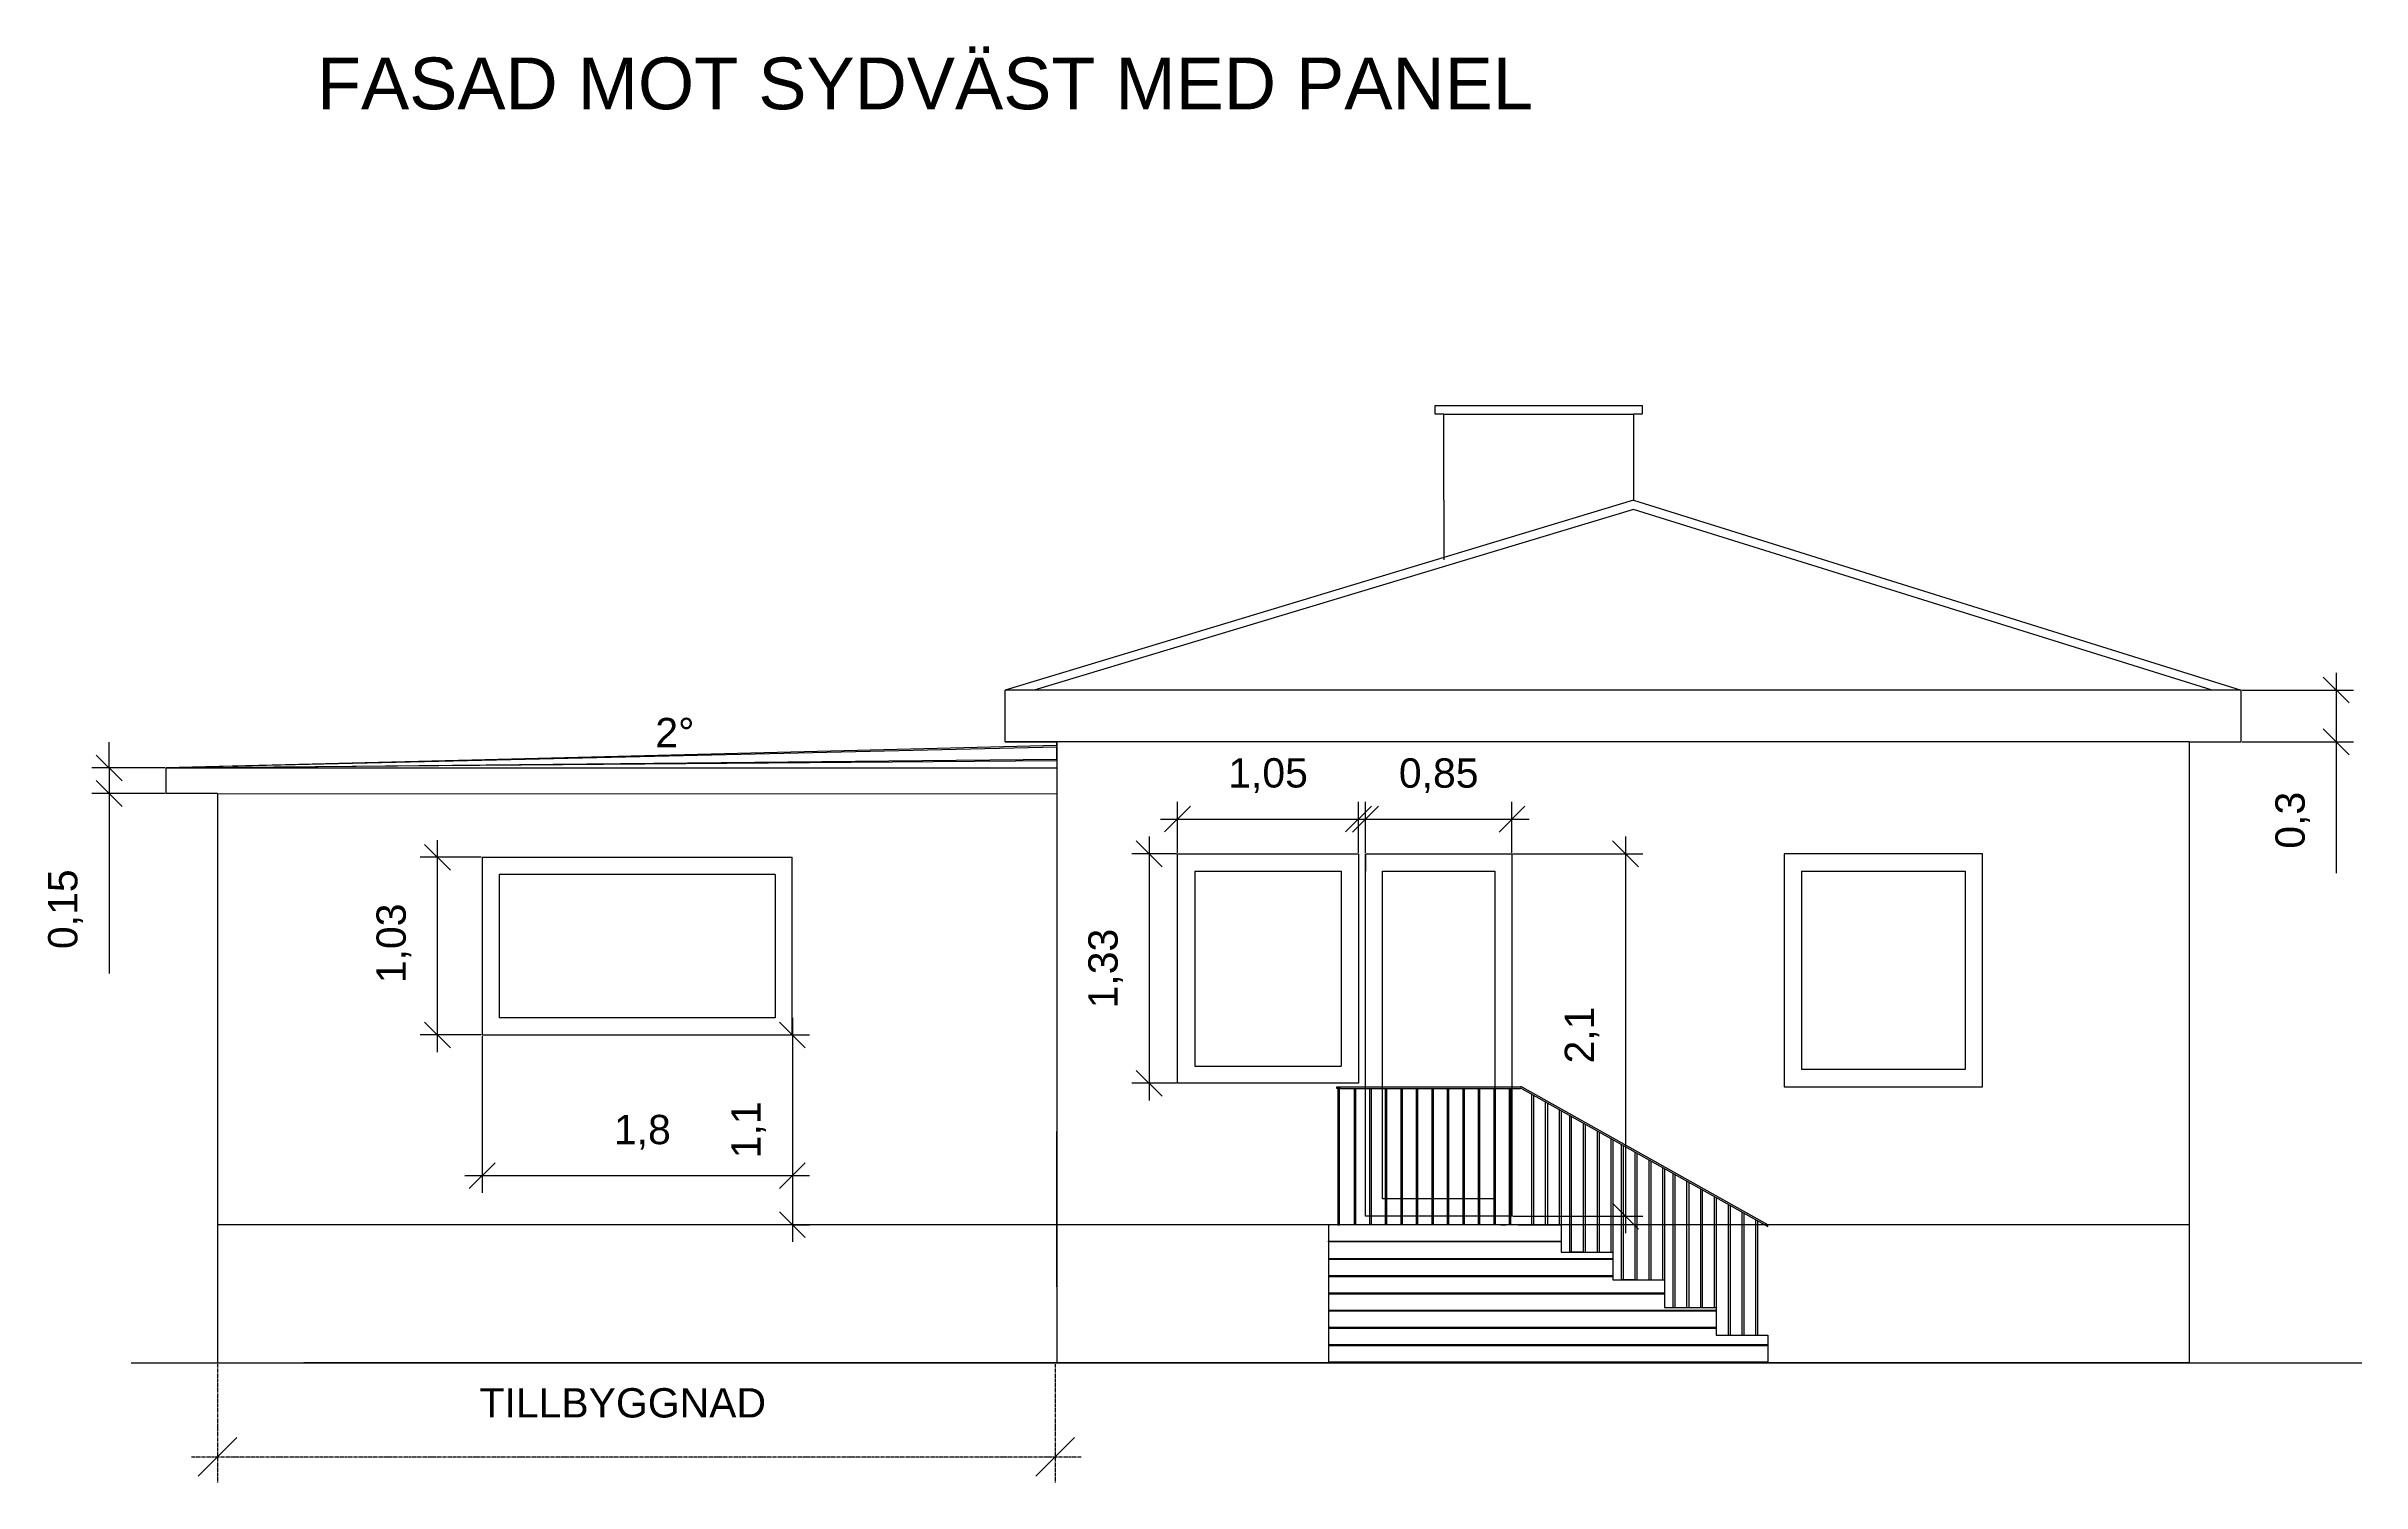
# Model space of a CAD drawing. Header units: millimetres. Extents: x -60009 to 113281, y -58228 to 411188.
# Drawn here: x -47650 to -34217, y 88379 to 96707 of the extents above; entities that cross this region are included whole.
import ezdxf

# ---------------------------------------------------------------- set-up
doc = ezdxf.new("R2010")
doc.units = ezdxf.units.MM
for name, pattern in [('ACAD_ISO02W100', [15, 12, -3]), ('ACAD_ISO04W100', [30, 24, -3, 0, -3]), ('CENTER2', [28.575, 19.05, -3.175, 3.175, -3.175])]:
    doc.linetypes.add(name, pattern=pattern)
doc.layers.get('0').update_dxf_attribs({"color": 1})
for name, color, linetype in [('Angivelser', 7, 'Continuous'), ('Fönster', 1, 'Continuous'), ('Förtydligande', 8, 'CENTER2'), ('Grundritningar', 1, 'Continuous'), ('Mått', 4, 'Continuous')]:
    doc.layers.add(name, color=color, linetype=linetype)
doc.styles.get("Standard").update_dxf_attribs({"font": 'Arial.ttf', "height": 170})
doc.dimstyles.new('Egen dimension', dxfattribs={"dimscale": 10, "dimtxt": 2.5, "dimasz": 15, "dimexe": 10, "dimexo": 0.625, "dimgap": 15, "dimtad": 1, "dimlfac": 0.001, "dimtxsty": 'Standard', "dimblk": 'OBLIQUE', "dimblk1": 'OBLIQUE', "dimblk2": 'OBLIQUE', "dimcen": 20, "dimdle": 10, "dimadec": 0, "dimazin": 0, "dimtfac": 1, "dimtmove": 0, "dimatfit": 3, "dimldrblk": 'OPEN90', "dimfxl": 1, "dimarcsym": 0})

# ---------------------------------------------------------------- blocks, each defined once
blk = doc.blocks.new('_Oblique')
at = {"color": 0, "linetype": 'ByBlock', "lineweight": -2}
blk.add_line((-0.5, -0.5), (0.5, 0.5), dxfattribs=at)
blk = doc.blocks.new('*D238')
at = {"layer": 'Defpoints', "color": 0, "lineweight": 13, "transparency": 16777216}
for p in [(-39147, 92025), (-39147, 89925), (-38488, 89925)]:
    blk.add_point(p, dxfattribs=at)
at = {"layer": 'Mått', "color": 0, "lineweight": -2, "transparency": 16777216}
for p, q in [((-39141, 92025), (-38388, 92025)), ((-38488, 92125), (-38488, 89825)), ((-39141, 89925), (-38388, 89925))]:
    blk.add_line(p, q, dxfattribs=at)
at = {"layer": 'Mått', "color": 0, "lineweight": -2, "transparency": 16777216, "xscale": 150, "yscale": 150, "zscale": 150}
for p, rotation in [((-38488, 92025), 90), ((-38488, 89925), 270)]:
    blk.add_blockref('_Oblique', p, dxfattribs=dict(at, rotation=rotation))
at = {"layer": 'Mått', "color": 0, "transparency": 16777216, "insert": (-38740, 90975), "char_height": 170, "attachment_point": 5, "rotation": 90}
blk.add_mtext('2,1', dxfattribs=at)
blk = doc.blocks.new('_Open90')
at = {"color": 0, "linetype": 'ByBlock', "lineweight": -2}
for p, q in [((0, 0), (-1, 0)), ((-0.5, 0.5), (0, 0)), ((0, 0), (-0.5, -0.5))]:
    blk.add_line(p, q, dxfattribs=at)
blk = doc.blocks.new('*D239')
at = {"layer": 'Defpoints', "color": 0, "lineweight": 13, "transparency": 16777216}
for p in [(-41087, 92025), (-41252, 90695), (-41087, 90695)]:
    blk.add_point(p, dxfattribs=at)
at = {"layer": 'Mått', "color": 0, "lineweight": -2, "transparency": 16777216}
for p, q in [((-41093, 92025), (-41352, 92025)), ((-41252, 92125), (-41252, 90595)), ((-41093, 90695), (-41352, 90695))]:
    blk.add_line(p, q, dxfattribs=at)
at = {"layer": 'Mått', "color": 0, "lineweight": -2, "transparency": 16777216, "xscale": 150, "yscale": 150, "zscale": 150}
for p, rotation in [((-41252, 92025), 90), ((-41252, 90695), 270)]:
    blk.add_blockref('_Oblique', p, dxfattribs=dict(at, rotation=rotation))
at = {"layer": 'Mått', "color": 0, "transparency": 16777216, "insert": (-41504, 91360), "char_height": 170, "attachment_point": 5, "rotation": 90}
blk.add_mtext('1,33', dxfattribs=at)
blk = doc.blocks.new('*D240')
at = {"layer": 'Defpoints', "color": 0, "lineweight": 13, "transparency": 16777216}
for p in [(-45122, 90975), (-43322, 90975), (-45122, 90159)]:
    blk.add_point(p, dxfattribs=at)
at = {"layer": 'Mått', "color": 0, "lineweight": -2, "transparency": 16777216}
for p, q in [((-45122, 90969), (-45122, 90059)), ((-43322, 90969), (-43322, 90059)), ((-43222, 90159), (-45222, 90159))]:
    blk.add_line(p, q, dxfattribs=at)
at = {"layer": 'Mått', "color": 0, "lineweight": -2, "transparency": 16777216, "xscale": 150, "yscale": 150, "zscale": 150, "rotation": 180}
blk.add_blockref('_Oblique', (-45122, 90159), dxfattribs=at)
at = {"layer": 'Mått', "color": 0, "lineweight": -2, "transparency": 16777216, "xscale": 150, "yscale": 150, "zscale": 150}
blk.add_blockref('_Oblique', (-43322, 90159), dxfattribs=at)
at = {"layer": 'Mått', "color": 0, "transparency": 16777216, "insert": (-44192, 90411), "char_height": 170, "attachment_point": 5}
blk.add_mtext('1,8', dxfattribs=at)
blk = doc.blocks.new('*D241')
at = {"layer": 'Defpoints', "color": 0, "lineweight": 13, "transparency": 16777216}
for p in [(-46657, 89075), (-41797, 89075), (-41797, 88529)]:
    blk.add_point(p, dxfattribs=at)
at = {"layer": 'Förtydligande', "color": 0, "lineweight": -2, "transparency": 16777216}
for p, q in [((-46657, 89066), (-46657, 88379)), ((-41797, 89066), (-41797, 88379)), ((-46807, 88529), (-41647, 88529))]:
    blk.add_line(p, q, dxfattribs=at)
at = {"layer": 'Förtydligande', "color": 0, "lineweight": -2, "transparency": 16777216, "xscale": 225, "yscale": 225, "zscale": 225, "rotation": 180}
blk.add_blockref('_Oblique', (-46657, 88529), dxfattribs=at)
at = {"layer": 'Förtydligande', "color": 0, "lineweight": -2, "transparency": 16777216, "xscale": 225, "yscale": 225, "zscale": 225}
blk.add_blockref('_Oblique', (-41797, 88529), dxfattribs=at)
at = {"layer": 'Förtydligande', "color": 0, "transparency": 16777216, "insert": (-44306, 88841), "char_height": 170, "attachment_point": 5}
blk.add_mtext('TILLBYGGNAD', dxfattribs=at)
blk = doc.blocks.new('*D246')
at = {"layer": 'Defpoints', "color": 0, "lineweight": 13, "transparency": 16777216}
for p in [(-39147, 92025), (-39147, 89925), (-38488, 89925)]:
    blk.add_point(p, dxfattribs=at)
at = {"layer": 'Mått', "color": 0, "lineweight": -2, "transparency": 16777216}
for p, q in [((-39141, 92025), (-38388, 92025)), ((-38488, 92125), (-38488, 89825)), ((-39141, 89925), (-38388, 89925))]:
    blk.add_line(p, q, dxfattribs=at)
at = {"layer": 'Mått', "color": 0, "lineweight": -2, "transparency": 16777216, "xscale": 150, "yscale": 150, "zscale": 150}
for p, rotation in [((-38488, 92025), 90), ((-38488, 89925), 270)]:
    blk.add_blockref('_Oblique', p, dxfattribs=dict(at, rotation=rotation))
at = {"layer": 'Mått', "color": 0, "transparency": 16777216, "insert": (-38740, 90975), "char_height": 170, "attachment_point": 5, "rotation": 90}
blk.add_mtext('2,1', dxfattribs=at)
blk = doc.blocks.new('*D247')
at = {"layer": 'Defpoints', "color": 0, "lineweight": 13, "transparency": 16777216}
for p in [(-41087, 92025), (-41252, 90695), (-41087, 90695)]:
    blk.add_point(p, dxfattribs=at)
at = {"layer": 'Mått', "color": 0, "lineweight": -2, "transparency": 16777216}
for p, q in [((-41093, 92025), (-41352, 92025)), ((-41252, 92125), (-41252, 90595)), ((-41093, 90695), (-41352, 90695))]:
    blk.add_line(p, q, dxfattribs=at)
at = {"layer": 'Mått', "color": 0, "lineweight": -2, "transparency": 16777216, "xscale": 150, "yscale": 150, "zscale": 150}
for p, rotation in [((-41252, 92025), 90), ((-41252, 90695), 270)]:
    blk.add_blockref('_Oblique', p, dxfattribs=dict(at, rotation=rotation))
at = {"layer": 'Mått', "color": 0, "transparency": 16777216, "insert": (-41504, 91360), "char_height": 170, "attachment_point": 5, "rotation": 90}
blk.add_mtext('1,33', dxfattribs=at)
blk = doc.blocks.new('*D243')
at = {"layer": 'Defpoints', "color": 0, "lineweight": 13, "transparency": 16777216}
for p in [(-45381, 92005), (-45122, 92005), (-45122, 90975)]:
    blk.add_point(p, dxfattribs=at)
at = {"layer": 'Mått', "color": 0, "lineweight": -2, "transparency": 16777216}
for p, q in [((-45381, 90875), (-45381, 92105)), ((-45128, 92005), (-45481, 92005)), ((-45128, 90975), (-45481, 90975))]:
    blk.add_line(p, q, dxfattribs=at)
at = {"layer": 'Mått', "color": 0, "lineweight": -2, "transparency": 16777216, "xscale": 150, "yscale": 150, "zscale": 150}
for p, rotation in [((-45381, 92005), 90), ((-45381, 90975), 270)]:
    blk.add_blockref('_Oblique', p, dxfattribs=dict(at, rotation=rotation))
at = {"layer": 'Mått', "color": 0, "transparency": 16777216, "insert": (-45634, 91506), "char_height": 170, "attachment_point": 5, "rotation": 90}
blk.add_mtext('1,03', dxfattribs=at)
blk = doc.blocks.new('*D248')
at = {"layer": 'Defpoints', "color": 0, "lineweight": 13, "ltscale": 100, "transparency": 16777216}
for p in [(-46957, 92523), (-47286, 92375), (-46957, 92375)]:
    blk.add_point(p, dxfattribs=at)
at = {"layer": 'Mått', "color": 0, "lineweight": -2, "ltscale": 100, "transparency": 16777216}
for p, q in [((-47286, 92523), (-47286, 92673)), ((-46963, 92523), (-47386, 92523)), ((-47286, 92523), (-47286, 92375)), ((-46963, 92375), (-47386, 92375)), ((-47286, 92375), (-47286, 91332))]:
    blk.add_line(p, q, dxfattribs=at)
at = {"layer": 'Mått', "color": 0, "lineweight": -2, "ltscale": 100, "transparency": 16777216, "xscale": 150, "yscale": 150, "zscale": 150}
for p, rotation in [((-47286, 92523), 270), ((-47286, 92375), 90)]:
    blk.add_blockref('_Oblique', p, dxfattribs=dict(at, rotation=rotation))
at = {"layer": 'Mått', "color": 0, "ltscale": 100, "transparency": 16777216, "insert": (-47539, 91704), "char_height": 170, "attachment_point": 5, "rotation": 90}
blk.add_mtext('0,15', dxfattribs=at)
blk = doc.blocks.new('*D249')
at = {"layer": 'Defpoints', "color": 0, "lineweight": 13, "ltscale": 100, "transparency": 16777216}
for p in [(-34917, 92975), (-34917, 92675), (-34365, 92675)]:
    blk.add_point(p, dxfattribs=at)
at = {"layer": 'Mått', "color": 0, "lineweight": -2, "ltscale": 100, "transparency": 16777216}
for p, q in [((-34911, 92975), (-34265, 92975)), ((-34365, 93075), (-34365, 92675)), ((-34911, 92675), (-34265, 92675)), ((-34365, 92675), (-34365, 91914))]:
    blk.add_line(p, q, dxfattribs=at)
at = {"layer": 'Mått', "color": 0, "lineweight": -2, "ltscale": 100, "transparency": 16777216, "xscale": 150, "yscale": 150, "zscale": 150}
for p, rotation in [((-34365, 92975), 90), ((-34365, 92675), 270)]:
    blk.add_blockref('_Oblique', p, dxfattribs=dict(at, rotation=rotation))
at = {"layer": 'Mått', "color": 0, "ltscale": 100, "transparency": 16777216, "insert": (-34617, 92220), "char_height": 170, "attachment_point": 5, "rotation": 90}
blk.add_mtext('0,3', dxfattribs=at)
blk = doc.blocks.new('*D251')
at = {"layer": 'Defpoints', "color": 0, "lineweight": 13, "ltscale": 100, "transparency": 16777216}
for p in [(-40037, 92227), (-41087, 92025), (-40037, 92025)]:
    blk.add_point(p, dxfattribs=at)
at = {"layer": 'Mått', "color": 0, "lineweight": -2, "ltscale": 100, "transparency": 16777216}
for p, q in [((-41087, 92031), (-41087, 92327)), ((-40037, 92031), (-40037, 92327)), ((-41187, 92227), (-39937, 92227))]:
    blk.add_line(p, q, dxfattribs=at)
at = {"layer": 'Mått', "color": 0, "lineweight": -2, "ltscale": 100, "transparency": 16777216, "xscale": 150, "yscale": 150, "zscale": 150, "rotation": 180}
blk.add_blockref('_Oblique', (-41087, 92227), dxfattribs=at)
at = {"layer": 'Mått', "color": 0, "lineweight": -2, "ltscale": 100, "transparency": 16777216, "xscale": 150, "yscale": 150, "zscale": 150}
blk.add_blockref('_Oblique', (-40037, 92227), dxfattribs=at)
at = {"layer": 'Mått', "color": 0, "ltscale": 100, "transparency": 16777216, "insert": (-40562, 92479), "char_height": 170, "attachment_point": 5}
blk.add_mtext('1,05', dxfattribs=at)
blk = doc.blocks.new('*D252')
at = {"layer": 'Defpoints', "color": 0, "lineweight": 13, "ltscale": 100, "transparency": 16777216}
for p in [(-39147, 92226), (-39997, 92025), (-39147, 92025)]:
    blk.add_point(p, dxfattribs=at)
at = {"layer": 'Mått', "color": 0, "lineweight": -2, "ltscale": 100, "transparency": 16777216}
for p, q in [((-39997, 92031), (-39997, 92326)), ((-39147, 92031), (-39147, 92326)), ((-40097, 92226), (-39047, 92226))]:
    blk.add_line(p, q, dxfattribs=at)
at = {"layer": 'Mått', "color": 0, "lineweight": -2, "ltscale": 100, "transparency": 16777216, "xscale": 150, "yscale": 150, "zscale": 150, "rotation": 180}
blk.add_blockref('_Oblique', (-39997, 92226), dxfattribs=at)
at = {"layer": 'Mått', "color": 0, "lineweight": -2, "ltscale": 100, "transparency": 16777216, "xscale": 150, "yscale": 150, "zscale": 150}
blk.add_blockref('_Oblique', (-39147, 92226), dxfattribs=at)
at = {"layer": 'Mått', "color": 0, "ltscale": 100, "transparency": 16777216, "insert": (-39572, 92478), "char_height": 170, "attachment_point": 5}
blk.add_mtext('0,85', dxfattribs=at)
blk = doc.blocks.new('*D253')
at = {"layer": 'Defpoints', "color": 0, "lineweight": 13, "transparency": 16777216}
for p in [(-43322, 90975), (-43322, 89875), (-43322, 89875)]:
    blk.add_point(p, dxfattribs=at)
at = {"layer": 'Mått', "color": 0, "lineweight": -2, "transparency": 16777216}
for p, q in [((-43322, 91075), (-43322, 89775)), ((-43316, 90975), (-43222, 90975)), ((-43316, 89875), (-43222, 89875))]:
    blk.add_line(p, q, dxfattribs=at)
at = {"layer": 'Mått', "color": 0, "lineweight": -2, "transparency": 16777216, "xscale": 150, "yscale": 150, "zscale": 150}
for p, rotation in [((-43322, 90975), 90), ((-43322, 89875), 270)]:
    blk.add_blockref('_Oblique', p, dxfattribs=dict(at, rotation=rotation))
at = {"layer": 'Mått', "color": 0, "transparency": 16777216, "insert": (-43575, 90425), "char_height": 170, "attachment_point": 5, "rotation": 90}
blk.add_mtext('1,1', dxfattribs=at)

msp = doc.modelspace()

# ---------------------------------------------------------------- linework, layer by layer
at = {"layer": 'Fönster'}
for p, q in [((-41087.134, 90695.014), (-41087.134, 92025.014)), ((-41087.134, 92025.014), (-40037.134, 92025.014)), ((-40037.134, 92025.014), (-40037.134, 90695.014)), ((-39997.134, 92025.014), (-39147.134, 92025.014)), ((-39997.134, 89925.014), (-39997.134, 92025.014)), ((-39997.134, 92025.014), (-39997.134, 91925.014)), ((-39147.134, 92025.014), (-39147.134, 89925.014)), ((-36417.134, 92025.014), (-37567.134, 92025.014)), ((-37567.134, 92025.014), (-37567.134, 90675.014)), ((-36417.134, 90675.014), (-36417.134, 92025.014)), ((-40987.134, 91925.014), (-40987.134, 90795.014)), ((-40987.134, 91925.014), (-40137.134, 91925.014)), ((-40137.134, 91925.014), (-40137.134, 90795.014)), ((-39897.134, 90025.014), (-39897.134, 91925.014)), ((-39897.134, 91925.014), (-39247.134, 91925.014)), ((-39247.134, 91925.014), (-39247.134, 90025.014)), ((-39147.134, 91975.014), (-39147.134, 91875.014)), ((-37467.134, 91925.014), (-37467.134, 90775.014)), ((-37467.134, 91925.014), (-36517.134, 91925.014)), ((-36517.134, 91925.014), (-36517.134, 90775.014)), ((-40037.134, 90695.014), (-41087.134, 90695.014)), ((-40987.134, 90795.014), (-40137.134, 90795.014)), ((-37567.134, 90675.014), (-36417.134, 90675.014)), ((-36517.134, 90775.014), (-37467.134, 90775.014)), ((-39247.134, 90025.014), (-39897.134, 90025.014)), ((-39147.134, 89925.014), (-39997.134, 89925.014))]:
    msp.add_line(p, q, dxfattribs=at)
at = {"layer": 'Förtydligande', "linetype": 'ACAD_ISO04W100', "lineweight": -3, "ltscale": 0.1}
msp.add_line((-47157.134, 89075.014), (-34217.134, 89075.014), dxfattribs=at)
at = {"layer": 'Förtydligande', "ltscale": 100}
msp.add_line((-41417.134, 89075.014), (-38104.716, 89075.014), dxfattribs=at)
at = {"layer": 'Grundritningar'}
for p, q in [((-39591.631, 94574.919), (-39591.631, 94624.919)), ((-39591.631, 94624.919), (-38391.631, 94624.919)), ((-39541.631, 94574.919), (-39591.631, 94574.919)), ((-39541.631, 94074.919), (-39541.631, 94574.919)), ((-39541.631, 94574.919), (-38441.631, 94574.919)), ((-38441.631, 94574.919), (-38441.631, 94074.919)), ((-38391.631, 94574.919), (-38441.631, 94574.919)), ((-38391.631, 94624.919), (-38391.631, 94574.919)), ((-38441.631, 94074.919), (-42087.134, 92975.014)), ((-39541.631, 94074.919), (-39541.631, 93729.777)), ((-38441.631, 94074.919), (-34917.134, 92975.014)), ((-38441.227, 94022.418), (-41919.762, 92975.014)), ((-35084.506, 92975.014), (-38441.227, 94022.418)), ((-34917.134, 92975.014), (-42087.134, 92975.014)), ((-34917.134, 92675.014), (-34917.134, 92975.014)), ((-35217.134, 92675.014), (-42087.134, 92675.014)), ((-42087.134, 92675.014), (-41787.134, 92675.014)), ((-41787.134, 92675.014), (-41787.134, 89075.014)), ((-41787.134, 92653.298), (-41787.134, 92675.014)), ((-41787.134, 92675.014), (-41787.134, 92653.298)), ((-41787.134, 92575.017), (-41787.134, 92643.298)), ((-35217.134, 92675.014), (-35217.134, 89875.014)), ((-35217.134, 92675.014), (-34917.134, 92675.014)), ((-35217.134, 92675.014), (-35217.134, 90728.483)), ((-46657.134, 92375.014), (-46657.134, 89695.014)), ((-45122.134, 92005.014), (-45122.134, 90975.014)), ((-45122.134, 92005.014), (-43322.134, 92005.014)), ((-45022.134, 91905.014), (-45022.134, 91075.014)), ((-43422.134, 91905.014), (-45022.134, 91905.014)), ((-43422.134, 91905.014), (-43422.134, 91075.014)), ((-43322.134, 90975.014), (-43322.134, 92005.014)), ((-45122.134, 90975.014), (-43322.134, 90975.014)), ((-43422.134, 91075.014), (-45022.134, 91075.014)), ((-40162.134, 90665.014), (-40162.134, 90675.014)), ((-40162.134, 90675.014), (-40142.134, 90675.014)), ((-40142.134, 90675.014), (-39106.838, 90675.014)), ((-39111.66, 90675.014), (-39097.284, 90675.014)), ((-40152.134, 90665.014), (-40162.134, 90665.014)), ((-40152.134, 90665.014), (-40157.134, 90665.014)), ((-40157.134, 90665.014), (-40157.134, 89875.014)), ((-40142.134, 90665.014), (-40152.134, 90665.014)), ((-40147.134, 89875.014), (-40147.134, 90665.014)), ((-40142.134, 90665.014), (-39097.284, 90665.014)), ((-40062.592, 90665.014), (-40062.592, 89875.014)), ((-40052.592, 89875.014), (-40052.592, 90665.014)), ((-39972.592, 90665.014), (-39972.592, 89875.014)), ((-39962.592, 89875.014), (-39962.592, 90665.014)), ((-39882.592, 90665.014), (-39882.592, 89875.014)), ((-39872.592, 89875.014), (-39872.592, 90665.014)), ((-39792.592, 90665.014), (-39792.592, 89875.014)), ((-39782.592, 89875.014), (-39782.592, 90665.014)), ((-39702.592, 90665.014), (-39702.592, 89875.014)), ((-39692.592, 89875.014), (-39692.592, 90665.014)), ((-39612.592, 90665.014), (-39612.592, 89875.014)), ((-39602.592, 89875.014), (-39602.592, 90665.014)), ((-39522.592, 90665.014), (-39522.592, 89875.014)), ((-39512.592, 89875.014), (-39512.592, 90665.014)), ((-39432.592, 90665.014), (-39432.592, 89875.014)), ((-39422.592, 89875.014), (-39422.592, 90665.014)), ((-39342.592, 90665.014), (-39342.592, 89875.014)), ((-39332.592, 89875.014), (-39332.592, 90665.014)), ((-39252.592, 90665.014), (-39252.592, 89875.014)), ((-39242.592, 89875.014), (-39242.592, 90665.014)), ((-39162.592, 90665.014), (-39162.592, 89875.014)), ((-39152.592, 89875.014), (-39152.592, 90665.014)), ((-37661.66, 89875.014), (-39087.521, 90672.47)), ((-39087.521, 90662.47), (-37661.66, 89865.014)), ((-39031.66, 89875.014), (-39031.66, 90631.227)), ((-39021.66, 90625.635), (-39021.66, 89875.014)), ((-38951.66, 89875.014), (-38951.66, 90586.485)), ((-38941.66, 90580.892), (-38941.66, 89875.014)), ((-38871.66, 89875.014), (-38871.66, 90541.743)), ((-41787.134, 89515.014), (-41787.134, 90415.014)), ((-38861.66, 90536.15), (-38861.66, 89875.014)), ((-38811.66, 89715.014), (-38811.66, 90508.186)), ((-38801.66, 89715.014), (-38801.66, 90502.593)), ((-38731.66, 89715.014), (-38731.66, 90463.443)), ((-38721.66, 90457.851), (-38721.66, 89715.014)), ((-38651.66, 89715.014), (-38651.66, 90418.701)), ((-38641.66, 90413.108), (-38641.66, 89715.014)), ((-38571.66, 89715.014), (-38571.66, 90373.959)), ((-38561.66, 90368.366), (-38561.66, 89715.014)), ((-38511.66, 89555.014), (-38511.66, 90340.402)), ((-38501.66, 90334.809), (-38501.66, 89555.014)), ((-38431.66, 89555.014), (-38431.66, 90295.66)), ((-38421.66, 90290.067), (-38421.66, 89555.014)), ((-38351.66, 89555.014), (-38351.66, 90250.917)), ((-38341.66, 90245.324), (-38341.66, 89555.014)), ((-38271.66, 89555.014), (-38271.66, 90206.175)), ((-38261.66, 90200.582), (-38261.66, 89555.014)), ((-38211.66, 89395.014), (-38211.66, 90172.618)), ((-38201.66, 90167.025), (-38201.66, 89395.014)), ((-38131.66, 89395.014), (-38131.66, 90127.876)), ((-38121.66, 90122.283), (-38121.66, 89395.014)), ((-38051.66, 89395.014), (-38051.66, 90083.133)), ((-38041.66, 89395.014), (-38041.66, 90077.54)), ((-37971.66, 89395.014), (-37971.66, 90038.391)), ((-37961.66, 90032.798), (-37961.66, 89395.014)), ((-41787.134, 89875.014), (-46657.134, 89875.014)), ((-35217.134, 89875.014), (-41787.134, 89875.014)), ((-40091.66, 89875.014), (-40211.66, 89875.014)), ((-40211.66, 89875.014), (-40211.66, 89075.014)), ((-40157.134, 89875.014), (-40147.134, 89875.014)), ((-39111.66, 89875.014), (-40091.66, 89875.014)), ((-39111.66, 89875.014), (-39211.66, 89875.014)), ((-39211.66, 89875.014), (-39181.66, 89875.014)), ((-39111.66, 89875.014), (-38861.66, 89875.014)), ((-39062.592, 89875.014), (-39072.592, 89875.014)), ((-38861.66, 89875.014), (-38861.66, 89715.014)), ((-37891.652, 89235.014), (-37891.652, 89993.644)), ((-37881.652, 89988.051), (-37881.652, 89235.014)), ((-37811.652, 89235.014), (-37811.652, 89948.901)), ((-37801.652, 89943.308), (-37801.652, 89235.014)), ((-37731.652, 89235.014), (-37731.652, 89904.159)), ((-37721.652, 89898.566), (-37721.652, 89235.014)), ((-37661.66, 89865.014), (-37661.66, 89875.014)), ((-35217.134, 89875.014), (-35217.134, 89075.014)), ((-40211.66, 89775.014), (-40211.66, 89780.014)), ((-40211.66, 89780.014), (-38861.66, 89780.014)), ((-46657.134, 89695.014), (-46657.134, 89075.014)), ((-38861.66, 89715.014), (-38561.66, 89715.014)), ((-38801.66, 89715.014), (-38811.66, 89715.014)), ((-38731.66, 89715.014), (-38801.66, 89715.014)), ((-38561.66, 89715.014), (-38561.66, 89555.014)), ((-38561.66, 89555.014), (-38261.66, 89555.014)), ((-38431.66, 89555.014), (-38511.66, 89555.014)), ((-38261.66, 89555.014), (-38261.66, 89395.014)), ((-38261.66, 89395.014), (-37961.66, 89395.014)), ((-38051.66, 89395.014), (-38041.66, 89395.014)), ((-37961.66, 89395.014), (-37961.66, 89235.014)), ((-37961.66, 89235.014), (-37661.66, 89235.014)), ((-37661.66, 89235.014), (-37661.66, 89075.014)), ((-35217.134, 89075.014), (-46157.134, 89075.014)), ((-41787.134, 89075.014), (-41797.134, 89075.014))]:
    msp.add_line(p, q, dxfattribs=at)
at = {"layer": 'Grundritningar', "linetype": 'ACAD_ISO02W100', "ltscale": 100}
for p, q in [((-42087.134, 92675.014), (-42087.134, 92975.014)), ((-46957.134, 92523.298), (-46957.134, 92375.014)), ((-46657.134, 92525.014), (-46807.124, 92523.298)), ((-46657.134, 92375.014), (-46807.124, 92375.014))]:
    msp.add_line(p, q, dxfattribs=at)
at = {"layer": 'Grundritningar', "ltscale": 100}
for p, q in [((-41787.134, 92653.298), (-46957.134, 92523.298)), ((-41787.134, 92643.298), (-46957.134, 92523.298)), ((-41787.134, 92565.017), (-46807.124, 92523.298)), ((-46657.134, 92525.014), (-41787.134, 92575.017)), ((-41787.134, 92653.298), (-41787.134, 92643.298)), ((-41787.134, 92575.017), (-41787.134, 92565.017)), ((-41787.134, 92565.017), (-41787.134, 92523.298)), ((-46957.134, 92523.298), (-41787.134, 92523.298)), ((-46657.134, 92375.014), (-46957.134, 92375.014)), ((-46657.134, 92375.014), (-41787.134, 92373.251)), ((-38861.66, 89775.014), (-40211.66, 89775.014)), ((-40211.66, 89680.014), (-38561.66, 89680.014)), ((-40211.66, 89675.014), (-38561.66, 89675.014)), ((-40211.66, 89580.014), (-38561.66, 89580.014)), ((-40211.66, 89575.014), (-38561.66, 89575.014)), ((-40211.66, 89480.014), (-38261.66, 89480.014)), ((-40211.66, 89475.014), (-38261.66, 89475.014)), ((-40211.66, 89380.014), (-37961.66, 89380.014)), ((-40211.66, 89375.014), (-37961.66, 89375.014)), ((-40211.66, 89280.014), (-37961.66, 89280.014)), ((-40211.66, 89275.014), (-37961.66, 89275.014)), ((-40211.66, 89180.014), (-37661.66, 89180.014)), ((-40211.66, 89175.014), (-37661.66, 89175.014)), ((-40211.66, 89080.014), (-37661.66, 89080.014))]:
    msp.add_line(p, q, dxfattribs=at)
at = {"layer": 'Grundritningar'}
for centre in [(-39097.284, 90655.014), (-39097.284, 90645.014)]:
    msp.add_arc(centre, 20, 60.7825919, 90, dxfattribs=at)

# ---------------------------------------------------------------- texts
at = {"layer": 'Angivelser'}
msp.add_text('FASAD MOT SYDVÄST MED PANEL', height=300, dxfattribs=at).set_placement((-46080.272, 96341.983))
at = {"layer": 'Mått', "ltscale": 100}
msp.add_text('2°', height=170, dxfattribs=at).set_placement((-44116.934, 92643.329))

# ---------------------------------------------------------------- dimensions: what is measured, and where the dimension line sits
at = {"layer": 'Förtydligande'}
dim = msp.add_linear_dim(base=(-41797.134, 88529.413), p1=(-46657.134, 89075.014), p2=(-41797.134, 89075.014), text='TILLBYGGNAD', dimstyle='Egen dimension', override={"dimscale": 15}, dxfattribs=at)
dim.commit()
dim.dimension.update_dxf_attribs({"geometry": '*D241', "text_midpoint": (-44306.182, 88529.413), "dimtype": 160})
at = {"layer": 'Mått', "ltscale": 100}
for base, p1, p2, picture, middle in [((-34364.548, 92675.014), (-34917.134, 92975.014), (-34917.134, 92675.014), '*D249', (-34616.942, 92219.625)), ((-47286.299, 92375.014), (-46957.134, 92523.298), (-46957.134, 92375.014), '*D248', (-47538.693, 91703.527))]:
    dim = msp.add_linear_dim(base=base, p1=p1, p2=p2, angle=90, dimstyle='Egen dimension', dxfattribs=at)
    dim.commit()
    dim.dimension.update_dxf_attribs({"geometry": picture, "text_midpoint": middle})
for base, p1, p2, picture, middle in [((-40037.134, 92227.015), (-41087.134, 92025.014), (-40037.134, 92025.014), '*D251', (-40562.134, 92479.409)), ((-39147.134, 92225.999), (-39997.134, 92025.014), (-39147.134, 92025.014), '*D252', (-39572.134, 92478.393))]:
    dim = msp.add_linear_dim(base=base, p1=p1, p2=p2, dimstyle='Egen dimension', dxfattribs=at)
    dim.commit()
    dim.dimension.update_dxf_attribs({"geometry": picture, "text_midpoint": middle})
at = {"layer": 'Mått'}
for base, p1, p2, picture, middle in [((-45381.292, 92005.014), (-45122.134, 90975.014), (-45122.134, 92005.014), '*D243', (-45381.292, 91505.933)), ((-41251.97, 90695.014), (-41087.134, 92025.014), (-41087.134, 90695.014), '*D239', (-41251.97, 91360.014)), ((-41251.97, 90695.014), (-41087.134, 92025.014), (-41087.134, 90695.014), '*D247', (-41251.97, 91360.014)), ((-43322.134, 89875.014), (-43322.134, 90975.014), (-43322.134, 89875.014), '*D253', (-43322.134, 90425.014))]:
    dim = msp.add_linear_dim(base=base, p1=p1, p2=p2, angle=90, dimstyle='Egen dimension', dxfattribs=at)
    dim.commit()
    dim.dimension.update_dxf_attribs({"geometry": picture, "text_midpoint": middle, "dimtype": 160})
for picture in ['*D238', '*D246']:
    dim = msp.add_linear_dim(base=(-38487.536, 89925.014), p1=(-39147.134, 92025.014), p2=(-39147.134, 89925.014), angle=90, dimstyle='Egen dimension', dxfattribs=at)
    dim.commit()
    dim.dimension.update_dxf_attribs({"geometry": picture, "text_midpoint": (-38739.931, 90975.014)})
dim = msp.add_linear_dim(base=(-45122.134, 90158.877), p1=(-43322.134, 90975.014), p2=(-45122.134, 90975.014), dimstyle='Egen dimension', dxfattribs=at)
dim.commit()
dim.dimension.update_dxf_attribs({"geometry": '*D240', "text_midpoint": (-44191.976, 90158.877), "dimtype": 160})

doc.saveas('drawing.dxf')
